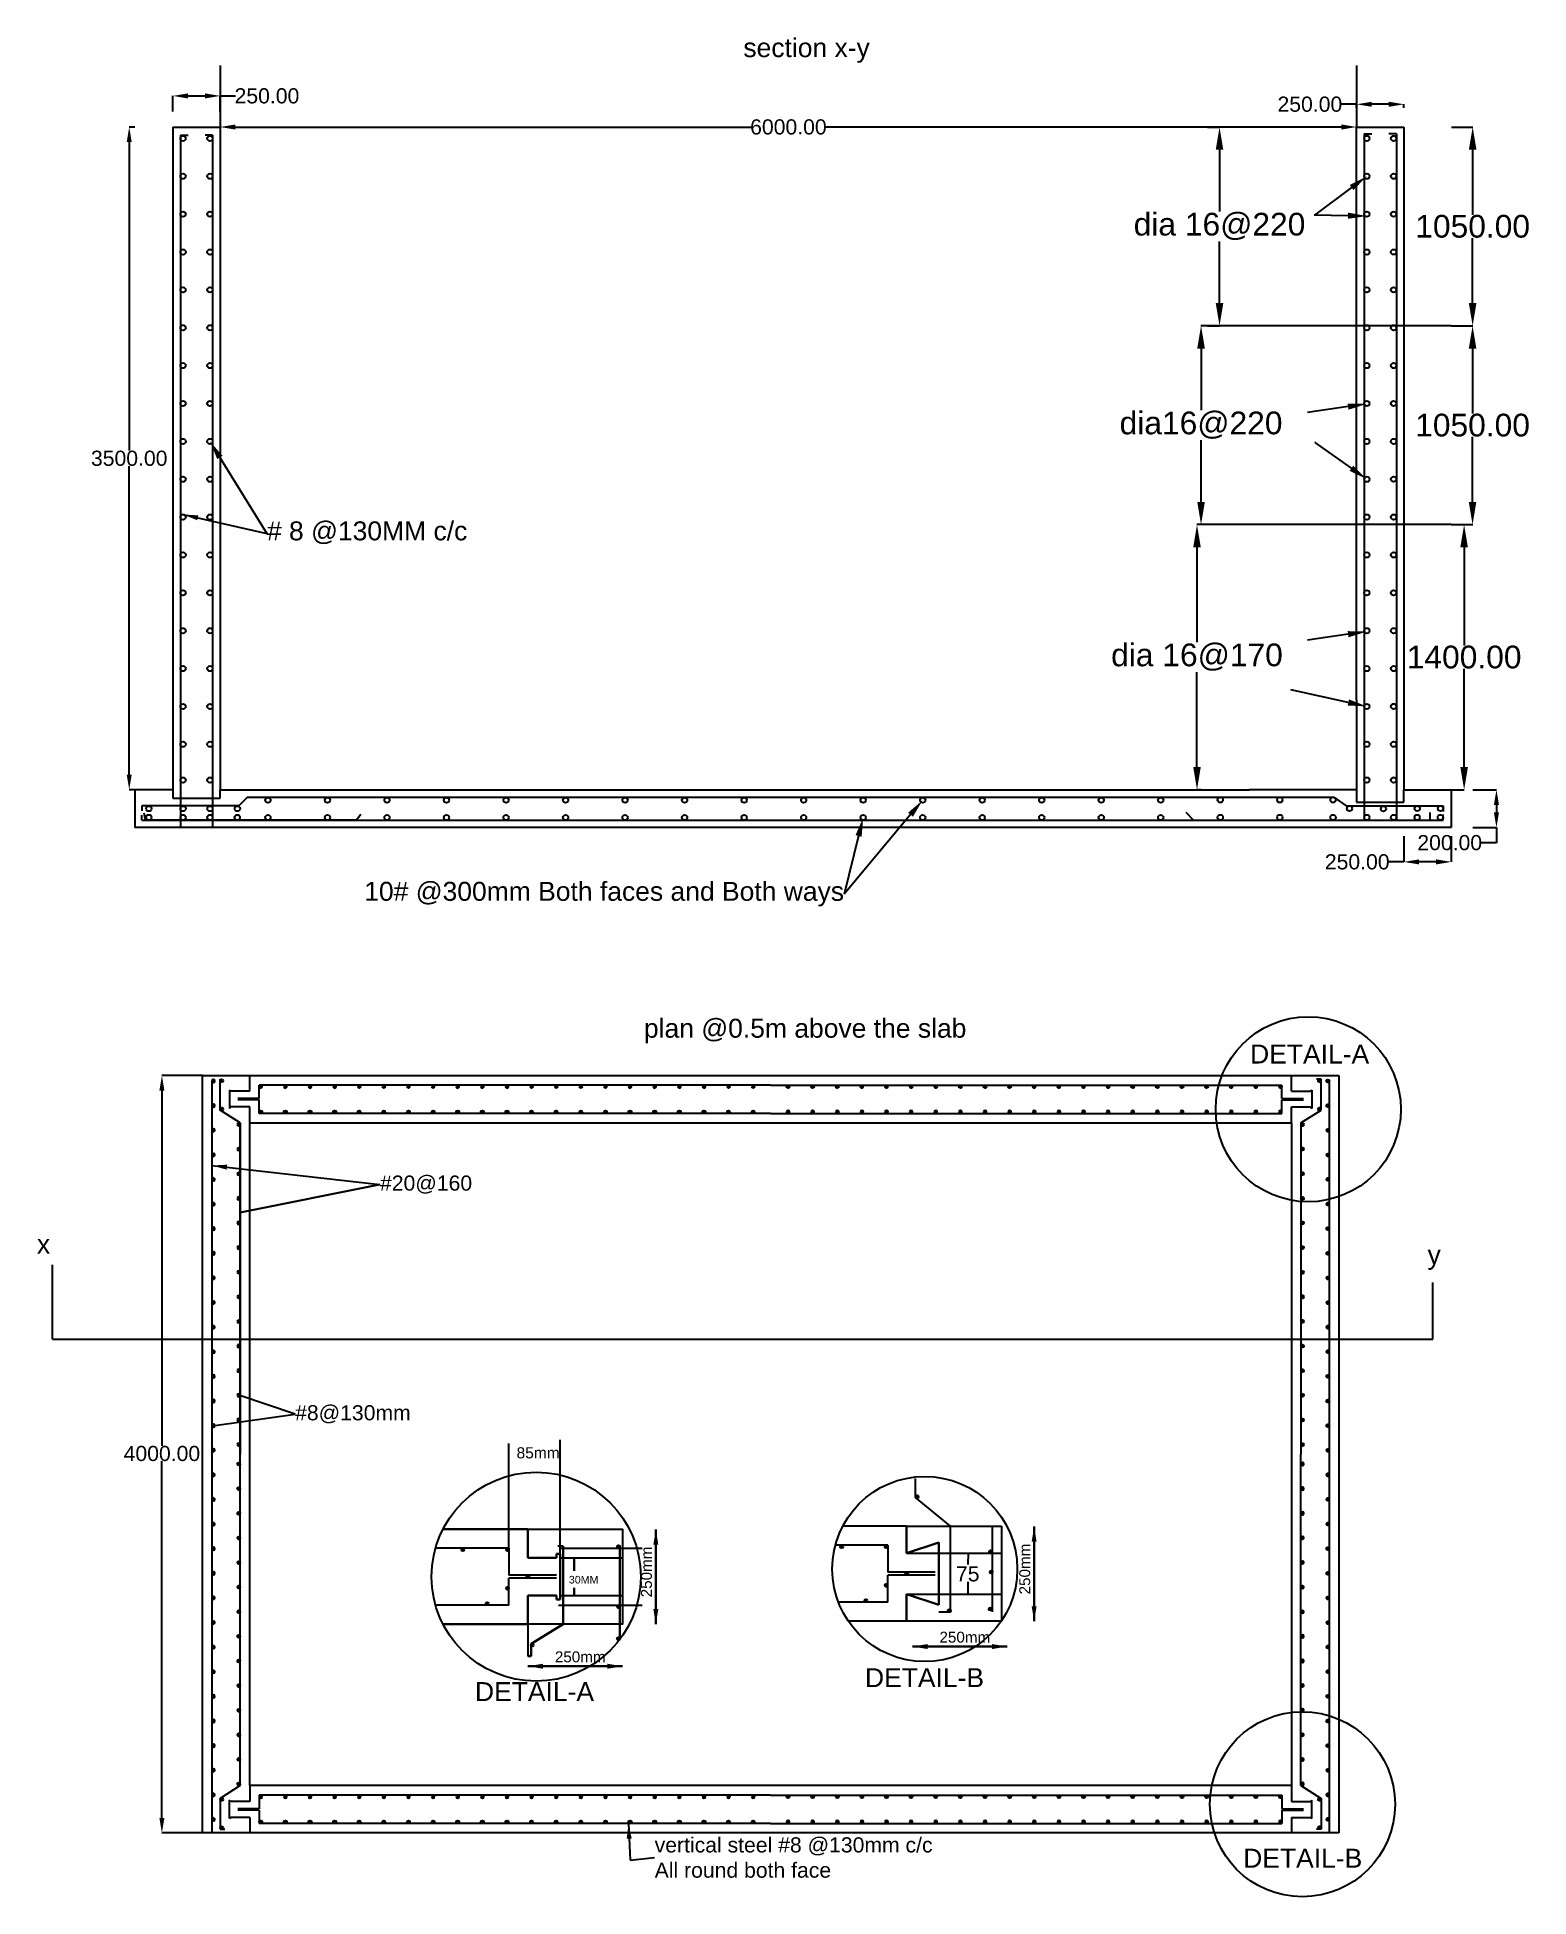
# Model space of a CAD drawing. Header units: inches. Extents: x 1164 to 29923, y 7714 to 23601.
# Drawn here: x 22048 to 29923, y 13780 to 23601 of the extents above; entities outside this region: 1.
import ezdxf
from ezdxf import colors
from ezdxf.entities.mleader import LeaderData, LeaderLine
from ezdxf.math import Vec2, Vec3

# ---------------------------------------------------------------- set-up
doc = ezdxf.new("R2010")
doc.units = ezdxf.units.IN
doc.header["$MEASUREMENT"] = 0
doc.styles.get("Standard").update_dxf_attribs({"font": 'arial.ttf'})
doc.dimstyles.get("Standard").update_dxf_attribs({"dimtxt": 40, "dimasz": 40, "dimexe": 0.18, "dimexo": 0.0625, "dimgap": 0.09, "dimtad": 0, "dimtih": 1, "dimtoh": 1, "dimzin": 0, "dimdsep": 46, "dimtxsty": 'Standard', "dimcen": 0.09, "dimadec": 0, "dimazin": 0, "dimtfac": 1, "dimtofl": 0, "dimtmove": 0, "dimatfit": 3, "dimfxl": 1, "dimtolj": 1, "dimtzin": 0, "dimarcsym": 0})

msp = doc.modelspace()

# ---------------------------------------------------------------- texts
at = {"attachment_point": 1}
for s, width, gutter_width, insert, char_height in [('section x-y', 2768, 1, (25776.518, 23596.032), 100), ('plan @0.5m above the slab', 4155.5, 1, (25251.518, 18417.273), 100), ('DETAIL-A', 700, 1, (28452.018, 18281.032), 100), ('x', 312.5, 1, (22046.518, 17277.032), 100), ('y', 362.5, 1, (29389.018, 17220.931), 100), ('85mm', 121.01725, 0.587, (24578.928, 16154.276), 58.7464), ('75', 104.5, 1, (26899.111, 15526.014), 80), ('250mm', 129.89725, 0.575, (26811.722, 15180.108), 57.5214), ('250mm', 129.89725, 0.575, (24781.129, 15076.125), 57.5214), ('DETAIL-B', 700, 1, (26418.611, 14987.514), 100), ('DETAIL-B', 700, 1, (28415.518, 14034.032), 100)]:
    msp.add_mtext_dynamic_manual_height_columns(s, width=width, gutter_width=gutter_width, heights=[0], dxfattribs=dict(at, insert=insert, char_height=char_height))
at = {"char_height": 80, "attachment_point": 4}
for s, insert in [('#20@160', (23858.018, 17541.532)), ('#8@130mm', (23409.8, 16328.543)), ('vertical steel #8 @130mm c/c\\PAll round both face', (25308.198, 13987.032)), ('\\A1;', (1164.032, 7714.017))]:
    msp.add_mtext(s, dxfattribs=dict(at, insert=insert))
at = {"char_height": 57.5214, "attachment_point": 1, "rotation": 90}
for insert in [(25235.904, 15361.848), (27233.373, 15377.117)]:
    msp.add_mtext_dynamic_manual_height_columns('250mm', width=129.89725, gutter_width=0.575, heights=[0], dxfattribs=dict(at, insert=insert))
at = {"lineweight": 30, "attachment_point": 1}
for s, width, gutter_width, insert, char_height in [('30MM', 54, 0.403, (24855.018, 15475.027), 40.2985), ('DETAIL-A', 778.79271, 1, (24359.428, 14913.949), 100)]:
    msp.add_mtext_dynamic_manual_height_columns(s, width=width, gutter_width=gutter_width, heights=[0], dxfattribs=dict(at, insert=insert, char_height=char_height))

# ---------------------------------------------------------------- blocks, each defined once
blk = doc.blocks.new('*D73')
at = {"color": 0, "lineweight": -2, "transparency": 16777216}
for p, q in [((22764.3, 23208.2), (22764.3, 23291.5)), ((22844.3, 23291.1), (22934.3, 23291.1)), ((23014.3, 23208.2), (23014.3, 23291.5)), ((23014.3, 23291.1), (23094.3, 23291.1))]:
    blk.add_line(p, q, dxfattribs=at)
at = {"color": 0, "transparency": 16777216}
for points in [[(22844.3, 23304.5), (22844.3, 23277.8), (22764.3, 23291.1)], [(22934.3, 23304.5), (22934.3, 23277.8), (23014.3, 23291.1)]]:
    blk.add_solid(points, dxfattribs=at)
at = {"layer": 'Defpoints', "color": 0, "transparency": 16777216}
for p in [(23014.3, 23291.1), (22764.3, 23208.1), (23014.3, 23208.1)]:
    blk.add_point(p, dxfattribs=at)
at = {"color": 0, "transparency": 16777216, "insert": (23261.1, 23291.1), "char_height": 80, "attachment_point": 5}
blk.add_mtext('\\A1;250.00', dxfattribs=at)
blk = doc.blocks.new('*D74')
at = {"color": 0, "lineweight": -2, "transparency": 16777216}
for p, q in [((23014.3, 23452.3), (23014.3, 23126.6)), ((29014.3, 23452.3), (29014.3, 23126.6)), ((23094.3, 23127), (25816.9, 23127)), ((28934.3, 23127), (26211.7, 23127))]:
    blk.add_line(p, q, dxfattribs=at)
at = {"color": 0, "transparency": 16777216}
for points in [[(23094.3, 23140.3), (23094.3, 23113.6), (23014.3, 23127)], [(28934.3, 23140.3), (28934.3, 23113.6), (29014.3, 23127)]]:
    blk.add_solid(points, dxfattribs=at)
at = {"layer": 'Defpoints', "color": 0, "transparency": 16777216}
for p in [(23014.3, 23452.4), (29014.3, 23452.4), (29014.3, 23127)]:
    blk.add_point(p, dxfattribs=at)
at = {"color": 0, "transparency": 16777216, "insert": (26014.3, 23127), "char_height": 80, "attachment_point": 5}
blk.add_mtext('\\A1;6000.00', dxfattribs=at)
blk = doc.blocks.new('*D80')
at = {"color": 0, "lineweight": -2, "transparency": 16777216}
for p, q in [((22564.2, 23127), (22533.5, 23127)), ((22533.9, 23047), (22533.9, 21418)), ((22533.9, 19707), (22533.9, 21335.9)), ((22564.2, 19627), (22533.5, 19627))]:
    blk.add_line(p, q, dxfattribs=at)
at = {"color": 0, "transparency": 16777216}
for points in [[(22520.6, 23047), (22547.2, 23047), (22533.9, 23127)], [(22520.6, 19707), (22547.2, 19707), (22533.9, 19627)]]:
    blk.add_solid(points, dxfattribs=at)
at = {"layer": 'Defpoints', "color": 0, "transparency": 16777216}
for p in [(22533.9, 23127), (22564.3, 23127), (22564.3, 19627)]:
    blk.add_point(p, dxfattribs=at)
at = {"color": 0, "transparency": 16777216, "insert": (22533.9, 21377), "char_height": 80, "attachment_point": 5}
blk.add_mtext('\\A1;3500.00', dxfattribs=at)
blk = doc.blocks.new('*D75')
at = {"color": 0, "lineweight": -2, "transparency": 16777216}
for p, q in [((29627.8, 19627), (29752.9, 19627)), ((29752.6, 19547), (29752.6, 19507)), ((29627.8, 19427), (29752.9, 19427)), ((29752.6, 19427), (29752.6, 19347)), ((29752.6, 19347), (29672.6, 19347))]:
    blk.add_line(p, q, dxfattribs=at)
at = {"color": 0, "transparency": 16777216}
for points in [[(29739.2, 19547), (29765.9, 19547), (29752.6, 19627)], [(29739.2, 19507), (29765.9, 19507), (29752.6, 19427)]]:
    blk.add_solid(points, dxfattribs=at)
at = {"layer": 'Defpoints', "color": 0, "transparency": 16777216}
for p in [(29627.7, 19627), (29627.7, 19427), (29752.6, 19427)]:
    blk.add_point(p, dxfattribs=at)
at = {"color": 0, "transparency": 16777216, "insert": (29505.8, 19347), "char_height": 80, "attachment_point": 5}
blk.add_mtext('\\A1;200.00', dxfattribs=at)
blk = doc.blocks.new('*D76')
at = {"color": 0, "lineweight": -2, "transparency": 16777216}
for p, q in [((29014.3, 23247.1), (28934.3, 23247.1)), ((29014.3, 23229.1), (29014.3, 23247.4)), ((29184.3, 23247.1), (29094.3, 23247.1)), ((29264.3, 23229.1), (29264.3, 23247.4))]:
    blk.add_line(p, q, dxfattribs=at)
at = {"color": 0, "transparency": 16777216}
for points in [[(29094.3, 23260.4), (29094.3, 23233.7), (29014.3, 23247.1)], [(29184.3, 23260.4), (29184.3, 23233.7), (29264.3, 23247.1)]]:
    blk.add_solid(points, dxfattribs=at)
at = {"layer": 'Defpoints', "color": 0, "transparency": 16777216}
for p in [(29014.3, 23247.1), (29014.3, 23229), (29264.3, 23229)]:
    blk.add_point(p, dxfattribs=at)
at = {"color": 0, "transparency": 16777216, "insert": (28767.5, 23247.1), "char_height": 80, "attachment_point": 5}
blk.add_mtext('\\A1;250.00', dxfattribs=at)
blk = doc.blocks.new('*D77')
at = {"color": 0, "lineweight": -2, "transparency": 16777216}
for p, q in [((29264.3, 19382.3), (29264.3, 19245.4)), ((29514.3, 19382.3), (29514.3, 19245.4)), ((29264.3, 19245.7), (29184.3, 19245.7)), ((29434.3, 19245.7), (29344.3, 19245.7))]:
    blk.add_line(p, q, dxfattribs=at)
at = {"color": 0, "transparency": 16777216}
for points in [[(29344.3, 19259.1), (29344.3, 19232.4), (29264.3, 19245.7)], [(29434.3, 19259.1), (29434.3, 19232.4), (29514.3, 19245.7)]]:
    blk.add_solid(points, dxfattribs=at)
at = {"layer": 'Defpoints', "color": 0, "transparency": 16777216}
for p in [(29264.3, 19382.4), (29514.3, 19382.4), (29264.3, 19245.7)]:
    blk.add_point(p, dxfattribs=at)
at = {"color": 0, "transparency": 16777216, "insert": (29017.5, 19245.7), "char_height": 80, "attachment_point": 5}
blk.add_mtext('\\A1;250.00', dxfattribs=at)
blk = doc.blocks.new('*U49')
h = blk.add_hatch(color=256)
h.dxf.hatch_style = 1
h.paths.add_polyline_path([(16, 8, 1), (0, 8, 1)])
blk.add_circle((8, 8), 8)
blk = doc.blocks.new('*U50')
at = {"color": 0, "linetype": 'ByBlock', "lineweight": -2, "transparency": 16777216, "rotation": 180}
for p in [(26020.3, 18067.1), (26150.3, 18067.1), (26280.3, 18067.1), (26410.3, 18067.1), (26540.3, 18067.1), (26670.3, 18067.1), (26800.3, 18067.1), (26930.3, 18067.1), (27060.3, 18067.1), (27190.3, 18067.1), (27320.3, 18067.1), (27450.3, 18067.1), (27580.3, 18067.1), (27710.3, 18067.1), (27840.3, 18067.1), (27970.3, 18067.1), (28100.3, 18067.1), (28230.3, 18067.1), (28360.3, 18067.1), (28490.3, 18067.1), (28620.3, 18067.1)]:
    blk.add_blockref('*U49', p, dxfattribs=at)
blk = doc.blocks.new('*U45')
h = blk.add_hatch(color=256)
h.dxf.hatch_style = 1
h.paths.add_polyline_path([(16, 8, 1), (0, 8, 1)])
blk.add_circle((8, 8), 8)
blk = doc.blocks.new('*U46')
at = {"color": 0, "linetype": 'ByBlock', "lineweight": -2, "transparency": 16777216, "rotation": 180}
for p in [(87995.2, 18102.5), (88125.2, 18102.5), (88255.2, 18102.5), (88385.2, 18102.5), (88515.2, 18102.5), (88645.2, 18102.5), (88775.2, 18102.5), (88905.2, 18102.5), (89035.2, 18102.5), (89165.2, 18102.5), (89295.2, 18102.5), (89425.2, 18102.5), (89555.2, 18102.5), (89685.2, 18102.5), (89815.2, 18102.5), (89945.2, 18102.5), (90075.2, 18102.5), (90205.2, 18102.5), (90335.2, 18102.5), (90465.2, 18102.5), (90595.2, 18102.5)]:
    blk.add_blockref('*U45', p, dxfattribs=at)
blk = doc.blocks.new('*U47')
h = blk.add_hatch(color=256)
h.dxf.hatch_style = 1
h.paths.add_polyline_path([(16, 8, 1), (0, 8, 1)])
blk.add_circle((8, 8), 8)
blk = doc.blocks.new('*U48')
at = {"color": 0, "linetype": 'ByBlock', "lineweight": -2, "transparency": 16777216, "rotation": 180}
for p in [(87995.2, 18102.5), (88125.2, 18102.5), (88255.2, 18102.5), (88385.2, 18102.5), (88515.2, 18102.5), (88645.2, 18102.5), (88775.2, 18102.5), (88905.2, 18102.5), (89035.2, 18102.5), (89165.2, 18102.5), (89295.2, 18102.5), (89425.2, 18102.5), (89555.2, 18102.5), (89685.2, 18102.5), (89815.2, 18102.5), (89945.2, 18102.5), (90075.2, 18102.5), (90205.2, 18102.5), (90335.2, 18102.5), (90465.2, 18102.5), (90595.2, 18102.5)]:
    blk.add_blockref('*U47', p, dxfattribs=at)
blk = doc.blocks.new('*U55')
h = blk.add_hatch(color=256)
h.dxf.hatch_style = 1
h.paths.add_polyline_path([(16, 8, 1), (0, 8, 1)])
blk.add_circle((8, 8), 8)
blk = doc.blocks.new('*U56')
at = {"color": 0, "linetype": 'ByBlock', "lineweight": -2, "transparency": 16777216, "rotation": 180}
for p in [(87995.2, 18102.5), (88125.2, 18102.5), (88255.2, 18102.5), (88385.2, 18102.5), (88515.2, 18102.5), (88645.2, 18102.5), (88775.2, 18102.5), (88905.2, 18102.5), (89035.2, 18102.5), (89165.2, 18102.5), (89295.2, 18102.5), (89425.2, 18102.5), (89555.2, 18102.5), (89685.2, 18102.5), (89815.2, 18102.5), (89945.2, 18102.5), (90075.2, 18102.5), (90205.2, 18102.5), (90335.2, 18102.5), (90465.2, 18102.5), (90595.2, 18102.5)]:
    blk.add_blockref('*U55', p, dxfattribs=at)
blk = doc.blocks.new('*U61')
h = blk.add_hatch(color=256)
h.dxf.hatch_style = 1
h.paths.add_polyline_path([(16, 8, 1), (0, 8, 1)])
blk.add_circle((8, 8), 8)
blk = doc.blocks.new('*U62')
at = {"color": 0, "linetype": 'ByBlock', "lineweight": -2, "transparency": 16777216, "rotation": 180}
for p in [(87995.2, 18102.5), (88125.2, 18102.5), (88255.2, 18102.5), (88385.2, 18102.5), (88515.2, 18102.5), (88645.2, 18102.5), (88775.2, 18102.5), (88905.2, 18102.5), (89035.2, 18102.5), (89165.2, 18102.5), (89295.2, 18102.5), (89425.2, 18102.5), (89555.2, 18102.5), (89685.2, 18102.5), (89815.2, 18102.5), (89945.2, 18102.5), (90075.2, 18102.5), (90205.2, 18102.5), (90335.2, 18102.5), (90465.2, 18102.5), (90595.2, 18102.5)]:
    blk.add_blockref('*U61', p, dxfattribs=at)
blk = doc.blocks.new('*U63')
h = blk.add_hatch(color=256)
h.dxf.hatch_style = 1
h.paths.add_polyline_path([(16, 8, 1), (0, 8, 1)])
blk.add_circle((8, 8), 8)
blk = doc.blocks.new('*U64')
at = {"color": 0, "linetype": 'ByBlock', "lineweight": -2, "transparency": 16777216, "rotation": 180}
for p in [(87995.2, 18102.5), (88125.2, 18102.5), (88255.2, 18102.5), (88385.2, 18102.5), (88515.2, 18102.5), (88645.2, 18102.5), (88775.2, 18102.5), (88905.2, 18102.5), (89035.2, 18102.5), (89165.2, 18102.5), (89295.2, 18102.5), (89425.2, 18102.5), (89555.2, 18102.5), (89685.2, 18102.5), (89815.2, 18102.5), (89945.2, 18102.5), (90075.2, 18102.5), (90205.2, 18102.5), (90335.2, 18102.5), (90465.2, 18102.5), (90595.2, 18102.5)]:
    blk.add_blockref('*U63', p, dxfattribs=at)
blk = doc.blocks.new('*U57')
h = blk.add_hatch(color=256)
h.dxf.hatch_style = 1
h.paths.add_polyline_path([(16, 8, 1), (0, 8, 1)])
blk.add_circle((8, 8), 8)
blk = doc.blocks.new('*U58')
at = {"color": 0, "linetype": 'ByBlock', "lineweight": -2, "transparency": 16777216, "rotation": 180}
for p in [(87995.2, 18102.5), (88125.2, 18102.5), (88255.2, 18102.5), (88385.2, 18102.5), (88515.2, 18102.5), (88645.2, 18102.5), (88775.2, 18102.5), (88905.2, 18102.5), (89035.2, 18102.5), (89165.2, 18102.5), (89295.2, 18102.5), (89425.2, 18102.5), (89555.2, 18102.5), (89685.2, 18102.5), (89815.2, 18102.5), (89945.2, 18102.5), (90075.2, 18102.5), (90205.2, 18102.5), (90335.2, 18102.5), (90465.2, 18102.5), (90595.2, 18102.5)]:
    blk.add_blockref('*U57', p, dxfattribs=at)
blk = doc.blocks.new('*U59')
h = blk.add_hatch(color=256)
h.dxf.hatch_style = 1
h.paths.add_polyline_path([(16, 8, 1), (0, 8, 1)])
blk.add_circle((8, 8), 8)
blk = doc.blocks.new('*U60')
at = {"color": 0, "linetype": 'ByBlock', "lineweight": -2, "transparency": 16777216, "rotation": 180}
for p in [(87995.2, 18102.5), (88125.2, 18102.5), (88255.2, 18102.5), (88385.2, 18102.5), (88515.2, 18102.5), (88645.2, 18102.5), (88775.2, 18102.5), (88905.2, 18102.5), (89035.2, 18102.5), (89165.2, 18102.5), (89295.2, 18102.5), (89425.2, 18102.5), (89555.2, 18102.5), (89685.2, 18102.5), (89815.2, 18102.5), (89945.2, 18102.5), (90075.2, 18102.5), (90205.2, 18102.5), (90335.2, 18102.5), (90465.2, 18102.5), (90595.2, 18102.5)]:
    blk.add_blockref('*U59', p, dxfattribs=at)
blk = doc.blocks.new('*U65')
h = blk.add_hatch(color=256)
h.dxf.hatch_style = 1
h.paths.add_polyline_path([(8.4, 0, 1), (8.4, 16, 1)])
blk.add_circle((8.4, 8), 8)
blk = doc.blocks.new('*U66')
at = {"color": 0, "linetype": 'ByBlock', "lineweight": -2, "transparency": 16777216, "rotation": 270}
for p in [(28720.3, 17867.1), (28720.3, 17737.1), (28720.3, 17607.1), (28720.3, 17477.1), (28720.3, 17347.1), (28720.3, 17217.1), (28720.3, 17087.1), (28720.3, 16957.1), (28720.3, 16827.1), (28720.3, 16697.1), (28720.3, 16567.1), (28720.3, 16437.1), (28720.3, 16307.1), (28720.3, 16177.1)]:
    blk.add_blockref('*U65', p, dxfattribs=at)
blk = doc.blocks.new('*U67')
h = blk.add_hatch(color=256)
h.dxf.hatch_style = 1
h.paths.add_polyline_path([(16.4, 8, 1), (0.4, 8, 1)])
blk.add_circle((8.4, 8), 8)
blk = doc.blocks.new('*U68')
at = {"color": 0, "linetype": 'ByBlock', "lineweight": -2, "transparency": 16777216, "rotation": 270}
for p in [(90695.2, 17902.5), (90695.2, 17772.5), (90695.2, 17642.5), (90695.2, 17512.5), (90695.2, 17382.5), (90695.2, 17252.5), (90695.2, 17122.5), (90695.2, 16992.5), (90695.2, 16862.5), (90695.2, 16732.5), (90695.2, 16602.5), (90695.2, 16472.5), (90695.2, 16342.5), (90695.2, 16212.5)]:
    blk.add_blockref('*U67', p, dxfattribs=at)
blk = doc.blocks.new('*U69')
h = blk.add_hatch(color=256)
h.dxf.hatch_style = 1
h.paths.add_polyline_path([(0, -16, 1), (0, 0, 1)])
blk.add_circle((0, -8), 8)
blk = doc.blocks.new('*U70')
at = {"color": 0, "linetype": 'ByBlock', "lineweight": -2, "transparency": 16777216, "rotation": 270}
for p in [(28870.3, 18088.6), (28870.3, 17958.6), (28870.3, 17828.6), (28870.3, 17698.6), (28870.3, 17568.6), (28870.3, 17438.6), (28870.3, 17308.6), (28870.3, 17178.6), (28870.3, 17048.6), (28870.3, 16918.6), (28870.3, 16788.6), (28870.3, 16658.6), (28870.3, 16528.6), (28870.3, 16398.6), (28870.3, 16268.6), (28870.3, 16138.6), (28870.3, 16008.6), (28870.3, 15878.6), (28870.3, 15748.6), (28870.3, 15618.6), (28870.3, 15488.6), (28870.3, 15358.6), (28870.3, 15228.6), (28870.3, 15098.6), (28870.3, 14968.6), (28870.3, 14838.6), (28870.3, 14708.6), (28870.3, 14578.6), (28870.3, 14448.6), (28870.3, 14318.6), (28870.3, 14188.6)]:
    blk.add_blockref('*U69', p, dxfattribs=at)
blk = doc.blocks.new('*U71')
h = blk.add_hatch(color=256)
h.dxf.hatch_style = 1
h.paths.add_polyline_path([(0.4, 8, 1), (16.4, 8, 1)])
blk.add_circle((8.4, 8), 8)
blk = doc.blocks.new('*U72')
at = {"color": 0, "linetype": 'ByBlock', "lineweight": -2, "transparency": 16777216, "rotation": 270}
for p in [(90695.2, 17902.5), (90695.2, 17772.5), (90695.2, 17642.5), (90695.2, 17512.5), (90695.2, 17382.5), (90695.2, 17252.5), (90695.2, 17122.5), (90695.2, 16992.5), (90695.2, 16862.5), (90695.2, 16732.5), (90695.2, 16602.5), (90695.2, 16472.5), (90695.2, 16342.5), (90695.2, 16212.5)]:
    blk.add_blockref('*U71', p, dxfattribs=at)
blk = doc.blocks.new('*U51')
h = blk.add_hatch(color=256)
h.dxf.hatch_style = 1
h.paths.add_polyline_path([(0.4, 8, 1), (16.4, 8, 1)])
blk.add_circle((8.4, 8), 8)
blk = doc.blocks.new('*U52')
at = {"color": 0, "linetype": 'ByBlock', "lineweight": -2, "transparency": 16777216, "rotation": 270}
for p in [(90695.2, 17902.5), (90695.2, 17772.5), (90695.2, 17642.5), (90695.2, 17512.5), (90695.2, 17382.5), (90695.2, 17252.5), (90695.2, 17122.5), (90695.2, 16992.5), (90695.2, 16862.5), (90695.2, 16732.5), (90695.2, 16602.5), (90695.2, 16472.5), (90695.2, 16342.5), (90695.2, 16212.5)]:
    blk.add_blockref('*U51', p, dxfattribs=at)
blk = doc.blocks.new('*U53')
h = blk.add_hatch(color=256)
h.dxf.hatch_style = 1
h.paths.add_polyline_path([(-8, -8, 1), (8, -8, 1)])
blk.add_circle((0, -8), 8)
blk = doc.blocks.new('*U54')
at = {"color": 0, "linetype": 'ByBlock', "lineweight": -2, "transparency": 16777216, "rotation": 270}
for p in [(90845.2, 18124), (90845.2, 17994), (90845.2, 17864), (90845.2, 17734), (90845.2, 17604), (90845.2, 17474), (90845.2, 17344), (90845.2, 17214), (90845.2, 17084), (90845.2, 16954), (90845.2, 16824), (90845.2, 16694), (90845.2, 16564), (90845.2, 16434), (90845.2, 16304), (90845.2, 16174), (90845.2, 16044), (90845.2, 15914), (90845.2, 15784), (90845.2, 15654), (90845.2, 15524), (90845.2, 15394), (90845.2, 15264), (90845.2, 15134), (90845.2, 15004), (90845.2, 14874), (90845.2, 14744), (90845.2, 14614), (90845.2, 14484), (90845.2, 14354), (90845.2, 14224)]:
    blk.add_blockref('*U53', p, dxfattribs=at)
blk = doc.blocks.new('*D81')
at = {"color": 0, "lineweight": -2, "transparency": 16777216}
for p, q in [((22920.2, 18117.1), (22706.2, 18117.1)), ((22706.5, 18037.1), (22706.5, 16162.1)), ((22706.5, 14197.1), (22706.5, 16080)), ((22920.2, 14117.1), (22706.2, 14117.1))]:
    blk.add_line(p, q, dxfattribs=at)
at = {"color": 0, "transparency": 16777216}
for points in [[(22693.2, 18037.1), (22719.9, 18037.1), (22706.5, 18117.1)], [(22693.2, 14197.1), (22719.9, 14197.1), (22706.5, 14117.1)]]:
    blk.add_solid(points, dxfattribs=at)
at = {"layer": 'Defpoints', "color": 0, "transparency": 16777216}
for p in [(22920.3, 18117.1), (22706.5, 14117.1), (22920.3, 14117.1)]:
    blk.add_point(p, dxfattribs=at)
at = {"color": 0, "transparency": 16777216, "insert": (22706.5, 16121), "char_height": 80, "attachment_point": 5}
blk.add_mtext('\\A1;4000.00', dxfattribs=at)
blk = doc.blocks.new('*D82')
at = {"color": 0, "lineweight": -2, "transparency": 16777216}
for p, q in [((29514.5, 21027), (29582.6, 21027)), ((29582, 20907), (29582, 20388.5)), ((29582, 19747), (29582, 20265.4)), ((29514.5, 19627), (29582.6, 19627))]:
    blk.add_line(p, q, dxfattribs=at)
at = {"color": 0, "transparency": 16777216}
for points in [[(29562, 20907), (29602, 20907), (29582, 21027)], [(29562, 19747), (29602, 19747), (29582, 19627)]]:
    blk.add_solid(points, dxfattribs=at)
at = {"layer": 'Defpoints', "color": 0, "transparency": 16777216}
for p in [(29514.3, 21027), (29582, 21027), (29514.3, 19627)]:
    blk.add_point(p, dxfattribs=at)
at = {"color": 0, "transparency": 16777216, "insert": (29582, 20327), "char_height": 120, "attachment_point": 5}
blk.add_mtext('\\A1;1400.00', dxfattribs=at)
blk = doc.blocks.new('*D78')
at = {"color": 0, "lineweight": -2, "transparency": 16777216}
for p, q in [((29582.7, 22077), (29627.1, 22077)), ((29626.5, 21957), (29626.5, 21613.5)), ((29626.5, 21147), (29626.5, 21490.4)), ((29582.7, 21027), (29627.1, 21027))]:
    blk.add_line(p, q, dxfattribs=at)
at = {"color": 0, "transparency": 16777216}
for points in [[(29606.5, 21957), (29646.5, 21957), (29626.5, 22077)], [(29606.5, 21147), (29646.5, 21147), (29626.5, 21027)]]:
    blk.add_solid(points, dxfattribs=at)
at = {"layer": 'Defpoints', "color": 0, "transparency": 16777216}
for p in [(29582.6, 22077), (29626.5, 22077), (29582.6, 21027)]:
    blk.add_point(p, dxfattribs=at)
at = {"color": 0, "transparency": 16777216, "insert": (29626.5, 21552), "char_height": 120, "attachment_point": 5}
blk.add_mtext('\\A1;1050.00', dxfattribs=at)
blk = doc.blocks.new('*D79')
at = {"color": 0, "lineweight": -2, "transparency": 16777216}
for p, q in [((29514.5, 23127), (29627.6, 23127)), ((29627, 23007), (29627, 22663.5)), ((29627, 22197), (29627, 22540.4)), ((29514.5, 22077), (29627.6, 22077))]:
    blk.add_line(p, q, dxfattribs=at)
at = {"color": 0, "transparency": 16777216}
for points in [[(29607, 23007), (29647, 23007), (29627, 23127)], [(29607, 22197), (29647, 22197), (29627, 22077)]]:
    blk.add_solid(points, dxfattribs=at)
at = {"layer": 'Defpoints', "color": 0, "transparency": 16777216}
for p in [(29514.3, 23127), (29627, 23127), (29514.3, 22077)]:
    blk.add_point(p, dxfattribs=at)
at = {"color": 0, "transparency": 16777216, "insert": (29627, 22602), "char_height": 120, "attachment_point": 5}
blk.add_mtext('\\A1;1050.00', dxfattribs=at)
blk = doc.blocks.new('*D83')
at = {"color": 0, "lineweight": -2, "transparency": 16777216}
for p, q in [((28227.2, 23126.6), (28291.1, 23126.6)), ((28290.5, 23006.6), (28290.5, 22680.8)), ((28290.5, 22197), (28290.5, 22522.8)), ((28227.2, 22077), (28291.1, 22077))]:
    blk.add_line(p, q, dxfattribs=at)
at = {"color": 0, "transparency": 16777216}
for points in [[(28270.5, 23006.6), (28310.5, 23006.6), (28290.5, 23126.6)], [(28270.5, 22197), (28310.5, 22197), (28290.5, 22077)]]:
    blk.add_solid(points, dxfattribs=at)
at = {"layer": 'Defpoints', "color": 0, "transparency": 16777216}
for p in [(28227, 23126.6), (28290.5, 23126.6), (28227, 22077)]:
    blk.add_point(p, dxfattribs=at)
at = {"color": 0, "transparency": 16777216, "insert": (28290.5, 22601.8), "char_height": 120, "attachment_point": 5}
blk.add_mtext('\\A1;dia 16@220', dxfattribs=at)
blk = doc.blocks.new('*D84')
at = {"color": 0, "lineweight": -2, "transparency": 16777216}
for p, q in [((28226.8, 22077), (28192.5, 22077)), ((28193, 21957), (28193, 21631)), ((28193, 21147), (28193, 21472.9)), ((28226.8, 21027), (28192.5, 21027))]:
    blk.add_line(p, q, dxfattribs=at)
at = {"color": 0, "transparency": 16777216}
for points in [[(28173, 21957), (28213, 21957), (28193, 22077)], [(28173, 21147), (28213, 21147), (28193, 21027)]]:
    blk.add_solid(points, dxfattribs=at)
at = {"layer": 'Defpoints', "color": 0, "transparency": 16777216}
for p in [(28193, 22077), (28227, 22077), (28227, 21027)]:
    blk.add_point(p, dxfattribs=at)
at = {"color": 0, "transparency": 16777216, "insert": (28193, 21552), "char_height": 120, "attachment_point": 5}
blk.add_mtext('\\A1;dia16@220', dxfattribs=at)
blk = doc.blocks.new('*D85')
at = {"color": 0, "lineweight": -2, "transparency": 16777216}
for p, q in [((28192.3, 21027), (28171, 21027)), ((28171.5, 20907), (28171.5, 20406)), ((28171.5, 19747), (28171.5, 20247.9)), ((28192.3, 19627), (28171, 19627))]:
    blk.add_line(p, q, dxfattribs=at)
at = {"color": 0, "transparency": 16777216}
for points in [[(28151.5, 20907), (28191.5, 20907), (28171.5, 21027)], [(28151.5, 19747), (28191.5, 19747), (28171.5, 19627)]]:
    blk.add_solid(points, dxfattribs=at)
at = {"layer": 'Defpoints', "color": 0, "transparency": 16777216}
for p in [(28192.5, 21027), (28171.5, 19627), (28192.5, 19627)]:
    blk.add_point(p, dxfattribs=at)
at = {"color": 0, "transparency": 16777216, "insert": (28171.5, 20327), "char_height": 120, "attachment_point": 5}
blk.add_mtext('\\A1;dia 16@170', dxfattribs=at)

# ---------------------------------------------------------------- dimensions: what is measured, and where the dimension line sits
for base, p1, p2, picture, middle in [((29014.295, 23126.964), (23014.295, 23452.436), (29014.295, 23452.436), '*D74', (26014.295, 23126.964)), ((23014.295, 23291.147), (22764.295, 23208.062), (23014.295, 23208.062), '*D73', (23261.078, 23291.147)), ((29014.295, 23247.074), (29264.295, 23228.978), (29014.295, 23228.978), '*D76', (28767.512, 23247.074)), ((29264.295, 19245.722), (29514.295, 19382.443), (29264.295, 19382.443), '*D77', (29017.512, 19245.722))]:
    dim = msp.add_linear_dim(base=base, p1=p1, p2=p2, dimstyle='Standard', override={"dimscale": 2})
    dim.commit()
    dim.dimension.update_dxf_attribs({"geometry": picture, "text_midpoint": middle})
for base, p1, p2, override, picture, middle in [((22533.906, 23126.964), (22564.295, 19626.964), (22564.295, 23126.964), {"dimscale": 2}, '*D80', (22533.906, 21376.964)), ((29627.018, 23126.964), (29514.295, 22076.964), (29514.295, 23126.964), {"dimscale": 3}, '*D79', (29627.018, 22601.964)), ((29626.518, 22076.964), (29582.558, 21026.964), (29582.558, 22076.964), {"dimscale": 3}, '*D78', (29626.518, 21551.964)), ((29582.018, 21026.964), (29514.295, 19626.964), (29514.295, 21026.964), {"dimscale": 3}, '*D82', (29582.018, 20326.964)), ((29752.568, 19426.964), (29627.669, 19626.964), (29627.669, 19426.964), {"dimscale": 2}, '*D75', (29505.785, 19346.964))]:
    dim = msp.add_linear_dim(base=base, p1=p1, p2=p2, angle=90, dimstyle='Standard', override=override)
    dim.commit()
    dim.dimension.update_dxf_attribs({"geometry": picture, "text_midpoint": middle})
for base, p1, p2, text, picture, middle in [((28290.518, 23126.584), (28227.018, 22076.964), (28227.018, 23126.584), 'dia 16@220', '*D83', (28290.518, 22601.774)), ((28193.018, 22076.964), (28227.018, 21026.964), (28227.018, 22076.964), 'dia16@220', '*D84', (28193.018, 21551.964)), ((28171.518, 19626.964), (28192.478, 21026.964), (28192.478, 19626.964), 'dia 16@170', '*D85', (28171.518, 20326.964))]:
    dim = msp.add_linear_dim(base=base, p1=p1, p2=p2, angle=90, text=text, dimstyle='Standard', override={"dimscale": 3})
    dim.commit()
    dim.dimension.update_dxf_attribs({"geometry": picture, "text_midpoint": middle})
dim = msp.add_linear_dim(base=(22706.518, 14117.115), p1=(22920.291, 18117.115), p2=(22920.291, 14117.115), angle=90, dimstyle='Standard', override={"dimscale": 2})
dim.commit()
dim.dimension.update_dxf_attribs({"geometry": '*D81', "text_midpoint": (22706.518, 16121.032), "dimtype": 160})

# ---------------------------------------------------------------- hatches: boundary and pattern name
h = msp.add_hatch(color=256)
h.dxf.hatch_style = 1
h.paths.add_polyline_path([(23013.923, 18089.594, 1), (23029.923, 18089.594, 1)])
h = msp.add_hatch(color=256)
h.dxf.hatch_style = 1
h.paths.add_polyline_path([(28810.659, 18089.594, 1), (28826.659, 18089.594, 1)])
h = msp.add_hatch(color=256)
h.dxf.hatch_style = 1
h.paths.add_polyline_path([(23155.919, 17993.063, 1), (23147.919, 17993.063, 1)])
h = msp.add_hatch(color=256)
h.dxf.hatch_style = 1
h.paths.add_polyline_path([(28692.663, 17993.063, 1), (28684.663, 17993.063, 1)])
h = msp.add_hatch(color=256)
h.dxf.hatch_style = 1
h.paths.add_polyline_path([(23014.058, 17939.803, 1), (23030.058, 17939.803, 1)])
h = msp.add_hatch(color=256)
h.dxf.hatch_style = 1
h.paths.add_polyline_path([(28810.525, 17939.803, 1), (28826.525, 17939.803, 1)])
h = msp.add_hatch(color=256)
h.dxf.hatch_style = 1
h.paths.add_polyline_path([(26701.635, 15892.959, 1), (26685.635, 15892.959, 1)])
h = msp.add_hatch(color=256)
h.dxf.hatch_style = 1
h.paths.add_polyline_path([(24303.833, 15612.825, 1), (24287.833, 15612.825, 1)])
h = msp.add_hatch(color=256)
h.dxf.hatch_style = 1
h.paths.add_polyline_path([(24539.009, 15612.821, 1), (24523.009, 15612.821, 1)])
h = msp.add_hatch(color=256)
h.dxf.hatch_style = 1
h.paths.add_polyline_path([(25125.127, 15629.562, 1), (25109.127, 15629.562, 1)])
h = msp.add_hatch(color=256)
h.dxf.hatch_style = 1
h.paths.add_polyline_path([(26303.396, 15628.657, 1), (26287.396, 15628.657, 1)])
h = msp.add_hatch(color=256)
h.dxf.hatch_style = 1
h.paths.add_polyline_path([(26538.572, 15628.653, 1), (26522.572, 15628.653, 1)])
h = msp.add_hatch(color=256)
h.dxf.hatch_style = 1
h.paths.add_polyline_path([(27089.811, 15602.704, 1), (27073.811, 15602.704, 1)])
h = msp.add_hatch(color=256)
h.dxf.hatch_style = 1
h.paths.add_polyline_path([(24646.925, 15470.821, 1), (24630.925, 15470.821, 1)])
h = msp.add_hatch(color=256)
h.dxf.hatch_style = 1
h.paths.add_polyline_path([(26538.54, 15425.768, 1), (26522.54, 15425.768, 1)])
h = msp.add_hatch(color=256)
h.dxf.hatch_style = 1
h.paths.add_polyline_path([(26646.488, 15486.653, 1), (26630.488, 15486.653, 1)])
h = msp.add_hatch(color=256)
h.dxf.hatch_style = 1
h.paths.add_polyline_path([(27093.328, 15495.163, 1), (27077.328, 15495.163, 1)])
h = msp.add_hatch(color=256)
h.dxf.hatch_style = 1
h.paths.add_polyline_path([(24431.373, 15328.71, 1), (24415.373, 15328.71, 1)])
h = msp.add_hatch(color=256)
h.dxf.hatch_style = 1
h.paths.add_polyline_path([(24538.977, 15409.935, 1), (24522.977, 15409.935, 1)])
h = msp.add_hatch(color=256)
h.dxf.hatch_style = 1
h.paths.add_polyline_path([(26430.937, 15344.542, 1), (26414.937, 15344.542, 1)])
h = msp.add_hatch(color=256)
h.dxf.hatch_style = 1
h.paths.add_polyline_path([(25124.801, 15312.821, 1), (25108.801, 15312.821, 1)])
h = msp.add_hatch(color=256)
h.dxf.hatch_style = 1
h.paths.add_polyline_path([(26872.308, 15290.923, 1), (26856.308, 15290.923, 1)])
h = msp.add_hatch(color=256)
h.dxf.hatch_style = 1
h.paths.add_polyline_path([(27088.584, 15300.046, 1), (27072.584, 15300.046, 1)])
h = msp.add_hatch(color=256)
h.dxf.hatch_style = 1
h.paths.add_polyline_path([(25125.023, 15143.042, 1), (25109.023, 15143.042, 1)])
h = msp.add_hatch(color=256)
h.dxf.hatch_style = 1
h.paths.add_polyline_path([(24669.112, 15109.459, 1), (24653.112, 15109.459, 1)])
h = msp.add_hatch(color=256)
h.dxf.hatch_style = 1
h.paths.add_polyline_path([(23030.058, 14294.426, 1), (23014.058, 14294.426, 1)])
h = msp.add_hatch(color=256)
h.dxf.hatch_style = 1
h.paths.add_polyline_path([(23155.919, 14241.167, -1), (23147.919, 14241.167, -1)])
h = msp.add_hatch(color=256)
h.dxf.hatch_style = 1
h.paths.add_polyline_path([(28692.663, 14241.167, -1), (28684.663, 14241.167, -1)])
h = msp.add_hatch(color=256)
h.dxf.hatch_style = 1
h.paths.add_polyline_path([(28826.525, 14294.426, 1), (28810.525, 14294.426, 1)])
h = msp.add_hatch(color=256)
h.dxf.hatch_style = 1
h.paths.add_polyline_path([(23029.923, 14144.635, 1), (23013.923, 14144.635, 1)])
h = msp.add_hatch(color=256)
h.dxf.hatch_style = 1
h.paths.add_polyline_path([(28826.659, 14144.635, 1), (28810.659, 14144.635, 1)])

# ---------------------------------------------------------------- linework, layer by layer
for p, q in [((22764.295, 23126.964), (23014.295, 23126.964)), ((22764.295, 23126.964), (22764.295, 19626.964)), ((22804.295, 23084.461), (22844.295, 23084.461)), ((22804.295, 23084.461), (22804.295, 19426.964)), ((22974.295, 23084.461), (22934.295, 23084.461)), ((22974.295, 23084.461), (22974.295, 19426.964)), ((23014.295, 23126.964), (23014.295, 20102.055)), ((29014.295, 20102.055), (29014.295, 23126.964)), ((29014.295, 23126.964), (29264.295, 23126.964)), ((29054.295, 23090.678), (29094.295, 23090.678)), ((29054.295, 23090.678), (29054.295, 19466.964)), ((29224.295, 23090.678), (29184.295, 23090.678)), ((29224.295, 23090.678), (29224.295, 19466.964)), ((29264.295, 23126.964), (29264.295, 19626.964)), ((29514.295, 22076.964), (28227.018, 22076.964)), ((29514.295, 21026.964), (28227.018, 21026.964)), ((23014.295, 20102.055), (23014.295, 19626.964)), ((29014.295, 20102.055), (29014.295, 19626.964)), ((22764.295, 19626.964), (22564.295, 19626.964)), ((22564.295, 19626.964), (22564.295, 19426.964)), ((22764.295, 19626.964), (22764.295, 19582.584)), ((22764.295, 19582.584), (23014.295, 19582.584)), ((23014.295, 19626.964), (23491.907, 19626.964)), ((23014.295, 19582.584), (23014.295, 19626.964)), ((23158.014, 19586.964), (23112.71, 19541.602)), ((23158.014, 19586.964), (28894.093, 19586.964)), ((23491.907, 19626.964), (28446.482, 19626.964)), ((29014.295, 19626.964), (28446.482, 19626.964)), ((28894.093, 19586.964), (28959.692, 19541.602)), ((29014.295, 19626.964), (29014.295, 19561.721)), ((29014.295, 19561.721), (29264.295, 19561.721)), ((29264.295, 19626.964), (29514.295, 19626.964)), ((29264.295, 19561.721), (29264.295, 19626.964)), ((29514.295, 19626.964), (29514.295, 19426.964)), ((23112.71, 19541.602), (22600.456, 19541.602)), ((22600.456, 19541.602), (22600.456, 19515.063)), ((22600.456, 19466.964), (22600.456, 19492.618)), ((22600.456, 19466.964), (29470.602, 19466.964)), ((22620.328, 19466.964), (22611.999, 19502.656)), ((22620.328, 19466.964), (23732.629, 19466.964)), ((23732.629, 19466.964), (22620.328, 19466.964)), ((23732.629, 19466.964), (23757.449, 19498.569)), ((28153.707, 19466.964), (28113.553, 19507.156)), ((28959.692, 19541.602), (29470.972, 19541.602)), ((29402.632, 19466.964), (29402.632, 19505.942)), ((29470.602, 19466.964), (29470.602, 19496.594)), ((29470.972, 19541.602), (29470.972, 19512.086)), ((29514.295, 19426.964), (22564.295, 19426.964)), ((22920.291, 18117.115), (28920.291, 18117.115)), ((22920.291, 14117.115), (22920.291, 18117.115)), ((22970.291, 18088.586), (22970.291, 14117.115)), ((23013.923, 17935.3), (23013.923, 18097.594)), ((23170.291, 18034.6), (23170.291, 18117.115)), ((28670.291, 18034.6), (28670.291, 18117.115)), ((28826.659, 18097.594), (28802.172, 18097.594)), ((28826.659, 17935.3), (28826.659, 18097.594)), ((28870.291, 18088.586), (28870.291, 14117.115)), ((28920.291, 18117.115), (28920.291, 14117.115)), ((23063.518, 18040.643), (23063.518, 17944.084)), ((23070.291, 18034.6), (23063.518, 18040.643)), ((23170.291, 18034.6), (23070.291, 18034.6)), ((23220.291, 17997.063), (23107.462, 17997.063)), ((23220.291, 17989.063), (23107.462, 17989.063)), ((25920.291, 18067.115), (23220.291, 18067.115)), ((23220.291, 18034.6), (23220.291, 18067.115)), ((23220.291, 17997.063), (23220.291, 18034.6)), ((23220.291, 17951.525), (23220.291, 17989.063)), ((25920.291, 18067.115), (28620.291, 18067.115)), ((28620.291, 18034.6), (28620.291, 18067.115)), ((28620.291, 17997.063), (28620.291, 18034.6)), ((28620.291, 17997.063), (28733.121, 17997.063)), ((28620.291, 17951.525), (28620.291, 17989.063)), ((28620.291, 17989.063), (28733.121, 17989.063)), ((28670.291, 18034.6), (28770.291, 18034.6)), ((28770.291, 18034.6), (28777.064, 18040.643)), ((28777.064, 18040.643), (28777.064, 17944.084)), ((23120.291, 17867.115), (23013.923, 17935.3)), ((23070.291, 17951.525), (23063.518, 17944.084)), ((23170.291, 17951.525), (23070.291, 17951.525)), ((23170.291, 17867.115), (23170.291, 17951.525)), ((23220.291, 17917.115), (23220.291, 17951.525)), ((25920.291, 17917.115), (23220.291, 17917.115)), ((25920.291, 17917.115), (28620.291, 17917.115)), ((28620.291, 17917.115), (28620.291, 17951.525)), ((28670.291, 17867.115), (28670.291, 17951.525)), ((28670.291, 17951.525), (28770.291, 17951.525)), ((28720.291, 17867.115), (28826.659, 17935.3)), ((28770.291, 17951.525), (28777.064, 17944.084)), ((23120.291, 14367.115), (23120.291, 17867.115)), ((23120.291, 17867.115), (23120.291, 16117.115)), ((23170.291, 17867.115), (28670.291, 17867.115)), ((23170.291, 14367.115), (23170.291, 17867.115)), ((28670.291, 17867.115), (28670.291, 14367.115)), ((28720.291, 17867.115), (28720.291, 16117.115)), ((22129.018, 16724.532), (22129.018, 17117.032)), ((29417.018, 16724.532), (29417.018, 17024.532)), ((22129.018, 16724.532), (29417.018, 16724.532)), ((23409.8, 16328.543), (23112.291, 16428.73)), ((22986.291, 16268.586), (23409.8, 16328.543)), ((23120.291, 14367.115), (23120.291, 16117.115)), ((24539.009, 15620.821), (24539.009, 16173.595)), ((24809.009, 15580.821), (24809.009, 16194.298)), ((28720.291, 14367.115), (28720.291, 16117.115)), ((26685.617, 15889.223), (26685.617, 15988.408)), ((26869.586, 15736.653), (26685.617, 15889.223)), ((24639.009, 15720.821), (24809.009, 15720.821)), ((26638.572, 15736.653), (26300.622, 15736.653)), ((26638.572, 15736.653), (27138.572, 15736.653)), ((26869.586, 15284.911), (26869.586, 15736.653)), ((27089.759, 15736.653), (27089.759, 15284.911)), ((27138.572, 15736.653), (27138.572, 15236.653)), ((24539.009, 15620.821), (24151.174, 15620.821)), ((24539.009, 15620.821), (24539.009, 15478.821)), ((24809.009, 15632.361), (24797.202, 15632.361)), ((24808.896, 15620.821), (24809.009, 15632.361)), ((24808.896, 15620.821), (25241.763, 15620.821)), ((24824.801, 15632.361), (24809.009, 15632.361)), ((26538.572, 15636.653), (26261.887, 15636.653)), ((26538.572, 15636.653), (26538.572, 15494.653)), ((24809.009, 15570.821), (24809.009, 15590.821)), ((24809.009, 15570.821), (25139.009, 15570.821)), ((26638.572, 15594.653), (27138.572, 15594.653)), ((26964.111, 15594.653), (26961.611, 15534.514)), ((24789.009, 15478.821), (24539.009, 15478.821)), ((24789.009, 15462.821), (24539.009, 15462.821)), ((24539.009, 15320.821), (24539.009, 15462.821)), ((26788.572, 15494.653), (26538.572, 15494.653)), ((26788.572, 15478.653), (26538.572, 15478.653)), ((26538.572, 15336.653), (26538.572, 15478.653)), ((26961.611, 15443.014), (26961.611, 15378.653)), ((24809.009, 15370.821), (25139.009, 15370.821)), ((26538.572, 15336.653), (26277.735, 15336.653)), ((26638.572, 15378.653), (27138.572, 15378.653)), ((24539.009, 15320.821), (24151.174, 15320.821)), ((24800.391, 15320.821), (25241.763, 15320.821)), ((26638.572, 15236.653), (26329.902, 15236.653)), ((27138.572, 15236.653), (26638.572, 15236.653)), ((26808.572, 15284.911), (26869.586, 15284.911)), ((24639.009, 15220.821), (24639.009, 15050.821)), ((23120.291, 14367.115), (23013.923, 14298.929)), ((28670.291, 14367.115), (23170.291, 14367.115)), ((23170.291, 14367.115), (23170.291, 14282.704)), ((28670.291, 14367.115), (28670.291, 14282.704)), ((28720.291, 14367.115), (28826.659, 14298.929)), ((23013.923, 14298.929), (23013.923, 14136.635)), ((23063.518, 14193.587), (23063.518, 14290.146)), ((23070.291, 14282.704), (23063.518, 14290.146)), ((23170.291, 14282.704), (23070.291, 14282.704)), ((23220.291, 14245.167), (23107.462, 14245.167)), ((25920.291, 14317.115), (23220.291, 14317.115)), ((23220.291, 14317.115), (23220.291, 14282.704)), ((23220.291, 14282.704), (23220.291, 14245.167)), ((25920.291, 14317.115), (28620.291, 14317.115)), ((28620.291, 14317.115), (28620.291, 14282.704)), ((28620.291, 14282.704), (28620.291, 14245.167)), ((28620.291, 14245.167), (28733.121, 14245.167)), ((28670.291, 14282.704), (28770.291, 14282.704)), ((28770.291, 14282.704), (28777.064, 14290.146)), ((28777.064, 14193.587), (28777.064, 14290.146)), ((28826.659, 14298.929), (28826.659, 14136.635)), ((23070.291, 14199.629), (23063.518, 14193.587)), ((23170.291, 14199.629), (23070.291, 14199.629)), ((23220.291, 14237.167), (23107.462, 14237.167)), ((23170.291, 14199.629), (23170.291, 14117.115)), ((23220.291, 14237.167), (23220.291, 14199.629)), ((23220.291, 14199.629), (23220.291, 14167.115)), ((25920.291, 14167.115), (23220.291, 14167.115)), ((25920.291, 14167.115), (28620.291, 14167.115)), ((28620.291, 14237.167), (28620.291, 14199.629)), ((28620.291, 14237.167), (28733.121, 14237.167)), ((28620.291, 14199.629), (28620.291, 14167.115)), ((28670.291, 14199.629), (28670.291, 14117.115)), ((28670.291, 14199.629), (28770.291, 14199.629)), ((28770.291, 14199.629), (28777.064, 14193.587)), ((28920.291, 14117.115), (22920.291, 14117.115)), ((23013.923, 14136.635), (23038.41, 14136.635)), ((28826.659, 14136.635), (28802.172, 14136.635))]:
    msp.add_line(p, q)
at = {"lineweight": 30}
for p, q in [((24639.009, 15720.821), (24190.257, 15720.821)), ((24639.009, 15720.821), (24639.009, 15570.821)), ((26638.572, 15736.653), (26638.572, 15594.653)), ((24824.801, 15220.821), (24824.801, 15632.361)), ((25124.801, 15220.821), (25124.801, 15632.361)), ((26808.572, 15650.653), (26638.572, 15594.653)), ((26808.572, 15322.653), (26808.572, 15650.653)), ((24639.009, 15570.821), (24789.009, 15570.821)), ((24809.009, 15590.821), (24789.009, 15590.821)), ((24789.009, 15590.821), (24789.009, 15570.821)), ((24809.009, 15590.821), (24809.009, 15350.821)), ((24883.018, 15501.032), (24883.018, 15570.821)), ((24639.009, 15370.821), (24789.009, 15370.821)), ((24639.009, 15220.821), (24639.009, 15370.821)), ((24789.009, 15350.821), (24789.009, 15370.821)), ((24809.009, 15350.821), (24789.009, 15350.821)), ((24883.018, 15412.532), (24883.018, 15370.821)), ((26638.572, 15236.653), (26638.572, 15378.653)), ((26808.572, 15322.653), (26638.572, 15378.653)), ((24639.009, 15220.821), (24190.257, 15220.821)), ((24656.701, 15116.132), (24824.801, 15220.821)), ((25124.801, 15220.821), (25124.461, 15140.098)), ((24639.009, 15050.821), (24656.701, 15050.821)), ((24656.701, 15050.821), (24656.701, 15116.132))]:
    msp.add_line(p, q, dxfattribs=at)
msp.add_lwpolyline([(24639.009, 15570.821), (24639.009, 15720.821), (25139.009, 15720.821), (25139.009, 15220.821), (24639.009, 15220.821), (24639.009, 15370.821)])
for centre, radius in [((22817.986, 23066.77), 14), ((22960.149, 23066.776), 14), ((29068.254, 23066.767), 14), ((29209.585, 23066.848), 14), ((22817.986, 22866.77), 14), ((22960.149, 22866.776), 14), ((29068.254, 22866.767), 14), ((29209.585, 22866.848), 14), ((22817.986, 22666.77), 14), ((22960.149, 22666.776), 14), ((29068.254, 22666.767), 14), ((29209.585, 22666.848), 14), ((22817.986, 22466.77), 14), ((22960.149, 22466.776), 14), ((29068.254, 22466.767), 14), ((29209.585, 22466.848), 14), ((22817.986, 22266.77), 14), ((22960.149, 22266.776), 14), ((29068.254, 22266.767), 14), ((29209.585, 22266.848), 14), ((22817.986, 22066.77), 14), ((22960.149, 22066.776), 14), ((29068.254, 22066.767), 14), ((29209.585, 22066.848), 14), ((22817.986, 21866.77), 14), ((22960.149, 21866.776), 14), ((29068.254, 21866.767), 14), ((29209.585, 21866.848), 14), ((22817.986, 21666.77), 14), ((22960.149, 21666.776), 14), ((29068.254, 21666.767), 14), ((29209.585, 21666.848), 14), ((22817.986, 21466.77), 14), ((22960.149, 21466.776), 14), ((29068.254, 21466.767), 14), ((29209.585, 21466.848), 14), ((22817.986, 21266.77), 14), ((22960.149, 21266.776), 14), ((29068.254, 21266.767), 14), ((29209.585, 21266.848), 14), ((22817.986, 21066.77), 14), ((22960.149, 21066.776), 14), ((29068.254, 21066.767), 14), ((29209.585, 21066.848), 14), ((22817.986, 20866.77), 14), ((22960.149, 20866.776), 14), ((29068.254, 20866.767), 14), ((29209.585, 20866.848), 14), ((22817.986, 20666.77), 14), ((22960.149, 20666.776), 14), ((29068.254, 20666.767), 14), ((29209.585, 20666.848), 14), ((22817.986, 20466.77), 14), ((22960.149, 20466.776), 14), ((29068.254, 20466.767), 14), ((29209.585, 20466.848), 14), ((22817.986, 20266.77), 14), ((22960.149, 20266.776), 14), ((29068.254, 20266.767), 14), ((29209.585, 20266.848), 14), ((22817.986, 20066.77), 14), ((22960.149, 20066.776), 14), ((29068.254, 20066.767), 14), ((29209.585, 20066.848), 14), ((22817.986, 19866.77), 14), ((22960.149, 19866.776), 14), ((29068.254, 19866.767), 14), ((29209.585, 19866.848), 14), ((22817.986, 19678.054), 14), ((22960.149, 19678.06), 14), ((29068.254, 19678.051), 14), ((29209.585, 19678.132), 14), ((23266.518, 19572.002), 14), ((23580.771, 19572.002), 14), ((23895.023, 19572.002), 14), ((24209.276, 19572.002), 14), ((24523.529, 19572.002), 14), ((24837.781, 19572.002), 14), ((25152.034, 19572.002), 14), ((25466.287, 19572.002), 14), ((25780.539, 19572.002), 14), ((26094.792, 19572.002), 14), ((26409.045, 19572.002), 14), ((26723.297, 19572.002), 14), ((27037.55, 19572.002), 14), ((27351.803, 19572.002), 14), ((27666.055, 19572.002), 14), ((27980.308, 19572.002), 14), ((28294.561, 19573.154), 14), ((28608.813, 19573.154), 14), ((28889.775, 19573.154), 14), ((22637.427, 19526.963), 14), ((22637.427, 19480.954), 14), ((22817.986, 19480.941), 14), ((22818.295, 19526.963), 14), ((22960.149, 19480.947), 14), ((22960.478, 19526.963), 14), ((23104.237, 19480.947), 14), ((23105.177, 19526.963), 14), ((23266.518, 19479.891), 14), ((23580.771, 19479.891), 14), ((23895.023, 19479.891), 14), ((24209.276, 19479.891), 14), ((24523.529, 19479.891), 14), ((24837.781, 19479.891), 14), ((25152.034, 19479.891), 14), ((25466.287, 19479.891), 14), ((25780.539, 19479.891), 14), ((26094.792, 19479.891), 14), ((26409.045, 19479.891), 14), ((26723.297, 19479.891), 14), ((27037.55, 19479.891), 14), ((27351.803, 19479.891), 14), ((27666.055, 19479.891), 14), ((27980.308, 19479.891), 14), ((28294.561, 19481.042), 14), ((28608.813, 19481.042), 14), ((28889.775, 19480.999), 14), ((28976.576, 19527.52), 14), ((29068.254, 19480.938), 14), ((29156.058, 19526.616), 14), ((29209.585, 19481.019), 14), ((29334.102, 19480.884), 14), ((29334.701, 19527.693), 14), ((29456.536, 19480.993), 14), ((29457.043, 19527.553), 14), ((28759.018, 17939.302), 488.729), ((23021.923, 18089.594), 8), ((28818.659, 18089.594), 8), ((23151.919, 17993.063), 4), ((28688.663, 17993.063), 4), ((23022.058, 17939.803), 8), ((28818.525, 17939.803), 8), ((24682.449, 15470.821), 552.044), ((26734.237, 15511.188), 488.729), ((26693.635, 15892.959), 8), ((24295.833, 15612.825), 8), ((24531.009, 15612.821), 8), ((25117.127, 15629.562), 8), ((26295.396, 15628.657), 8), ((26530.572, 15628.653), 8), ((27081.811, 15602.704), 8), ((24638.925, 15470.821), 8), ((26530.54, 15425.768), 8), ((26638.488, 15486.653), 8), ((27085.328, 15495.163), 8), ((24423.373, 15328.71), 8), ((24530.977, 15409.935), 8), ((26422.937, 15344.542), 8), ((25116.801, 15312.821), 8), ((26864.308, 15290.923), 8), ((27080.584, 15300.046), 8), ((25117.023, 15143.042), 8), ((24661.112, 15109.459), 8), ((28728.291, 14268.77), 488.729), ((23022.058, 14294.426), 8), ((23151.919, 14241.167), 4), ((28688.663, 14241.167), 4), ((28818.525, 14294.426), 8), ((23021.923, 14144.635), 8), ((28818.659, 14144.635), 8)]:
    msp.add_circle(centre, radius)

# ---------------------------------------------------------------- block references
at = {"xscale": -1}
for name, p in [('*U54', (113815.498, -35.411)), ('*U48', (113815.498, -35.411)), ('*U72', (113815.498, -35.411)), ('*U60', (113815.498, -3785.411))]:
    msp.add_blockref(name, p, dxfattribs=at)
for name, p in [('*U70', (0, 0)), ('*U50', (0, 0)), ('*U66', (0, 0)), ('*U64', (-61974.916, -3785.411))]:
    msp.add_blockref(name, p)
at = {"rotation": 180}
for name, p in [('*U56', (113815.498, 36019.64)), ('*U52', (113815.498, 32269.64)), ('*U58', (113815.498, 32269.64))]:
    msp.add_blockref(name, p, dxfattribs=at)
at = {"xscale": -1, "rotation": 180}
for name, p in [('*U46', (-61974.916, 36019.64)), ('*U68', (-61974.916, 32269.64)), ('*U62', (-61974.916, 32269.64))]:
    msp.add_blockref(name, p, dxfattribs=at)

msp.set_redraw_order([(e.dxf.handle, doc.entitydb.next_handle()) for e in msp.query("TEXT MTEXT ATTDEF DIMENSION ARC_DIMENSION")])  # texts and dimensions are drawn at this point

# ---------------------------------------------------------------- leaders
for points in [[(22817.986, 21080.77), (23260.568, 20979.332)], [(25314.235, 15219.728), (25314.235, 15719.728)], [(25314.235, 15719.728), (25314.235, 15219.716)], [(27311.704, 15234.997), (27311.704, 15734.997)], [(27311.704, 15734.997), (27311.704, 15234.986)], [(27169.602, 15101.777), (26669.59, 15101.777)], [(26669.602, 15101.777), (27169.602, 15101.777)], [(25139.009, 14997.794), (24638.997, 14997.794)], [(24639.009, 14997.794), (25139.009, 14997.794)]]:
    msp.add_leader(points, dimstyle='Standard', override={"dimscale": 2})
at = {"annotation_type": 0, "has_hookline": 1, "hookline_direction": 0}
for points, text_width in [([(22970.291, 17642.532), (23857.838, 17541.532), (23120.291, 17394.532), (23857.838, 17541.532)], 479.891), ([(25170.291, 14167.115), (25178.291, 13974.032), (25308.018, 13987.032)], 1465.048)]:
    msp.add_leader(points, dimstyle='Standard', override={"dimscale": 2}, dxfattribs=dict(at, text_width=text_width))
ml = msp.add_multileader_mtext('Standard')
ml.set_content('', color=256)
ml.set_leader_properties()
ml.build(insert=Vec2(0, 0))
ml.multileader.update_dxf_attribs({"dogleg_length": 0.36, "arrow_head_size": 100})
ctx = ml.context
ctx.base_point, ctx.char_height, ctx.arrow_head_size, ctx.landing_gap_size, ctx.plane_origin = Vec3(28790.563, 22661.532), 100, 100, 0.09, Vec3(29068.254, 22866.767)
ctx.text_align_type = 2
notes = []
notes.append((ctx, [(0, (1, 1, 0), (28791.103, 22661.532), (-1, 0), 0.36, [(0, [(29068.254, 22866.767)], 0, [])])]))
ctx.mtext.insert, ctx.mtext.alignment, ctx.mtext.flow_direction = Vec3(28790.653, 22711.532), 3, 5
ml = msp.add_multileader_mtext('Standard')
ml.set_content('', color=256)
ml.set_leader_properties()
ml.build(insert=Vec2(0, 0))
ml.multileader.update_dxf_attribs({"dogleg_length": 0.36, "arrow_head_size": 100})
ctx = ml.context
ctx.base_point, ctx.char_height, ctx.arrow_head_size, ctx.landing_gap_size, ctx.plane_origin = Vec3(28790.563, 22661.532), 100, 100, 0.09, Vec3(29068.254, 22656.767)
ctx.text_align_type = 2
notes.append((ctx, [(0, (1, 1, 0), (28791.103, 22661.532), (-1, 0), 0.36, [(0, [(29068.254, 22656.767)], 0, [])])]))
ctx.mtext.insert, ctx.mtext.alignment, ctx.mtext.flow_direction = Vec3(28790.653, 22711.532), 3, 5
ml = msp.add_multileader_mtext('Standard')
ml.set_content('', color=256)
ml.set_leader_properties()
ml.build(insert=Vec2(0, 0))
ml.multileader.update_dxf_attribs({"dogleg_length": 0.36, "arrow_head_size": 100})
ctx = ml.context
ctx.base_point, ctx.char_height, ctx.arrow_head_size, ctx.landing_gap_size, ctx.plane_origin = Vec3(28753.978, 21619.532), 100, 100, 0.09, Vec3(29068.254, 21664.621)
ctx.text_align_type = 2
notes.append((ctx, [(0, (1, 1, 0), (28754.518, 21619.532), (-1, 0), 0.36, [(0, [(29068.254, 21664.621)], 0, [])])]))
ctx.mtext.insert, ctx.mtext.alignment, ctx.mtext.flow_direction = Vec3(28754.068, 21669.532), 3, 5
ml = msp.add_multileader_mtext('Standard')
ml.set_content('', color=256)
ml.set_leader_properties()
ml.build(insert=Vec2(0, 0))
ml.multileader.update_dxf_attribs({"dogleg_length": 0.36, "arrow_head_size": 100})
ctx = ml.context
ctx.base_point, ctx.char_height, ctx.arrow_head_size, ctx.landing_gap_size, ctx.plane_origin = Vec3(28794.333, 21461.032), 100, 100, 0.09, Vec3(29068.254, 21266.767)
ctx.text_align_type = 2
notes.append((ctx, [(0, (1, 1, 0), (28794.873, 21461.032), (-1, 0), 0.36, [(0, [(29068.254, 21266.767)], 0, [])])]))
ctx.mtext.insert, ctx.mtext.alignment, ctx.mtext.flow_direction = Vec3(28794.423, 21511.032), 3, 5
ml = msp.add_multileader_mtext('Standard')
ml.set_content('# 8 @130MM c/c', color=256)
ml.set_leader_properties()
ml.build(insert=Vec2(0, 0))
ml.multileader.update_dxf_attribs({"dogleg_length": 0.36, "arrow_head_size": 100})
ctx = ml.context
ctx.base_point, ctx.char_height, ctx.arrow_head_size, ctx.landing_gap_size, ctx.plane_origin = Vec3(23260.928, 20979.332), 100, 100, 0.09, Vec3(22974.295, 22158.716)
notes.append((ctx, [(0, (1, 1, 0), (23260.568, 20979.332), (1, 0), 0.36, [(0, [(22960.149, 21466.776)], 0, [])])]))
ctx.mtext.insert, ctx.mtext.flow_direction = Vec3(23261.018, 21044.032), 5
ml = msp.add_multileader_mtext('Standard')
ml.set_content('', color=256)
ml.set_leader_properties()
ml.build(insert=Vec2(0, 0))
ml.multileader.update_dxf_attribs({"dogleg_length": 0.36, "arrow_head_size": 100})
ctx = ml.context
ctx.base_point, ctx.char_height, ctx.arrow_head_size, ctx.landing_gap_size, ctx.plane_origin = Vec3(28753.978, 20417.386), 100, 100, 0.09, Vec3(29068.254, 20462.476)
ctx.text_align_type = 2
notes.append((ctx, [(0, (1, 1, 0), (28754.518, 20417.386), (-1, 0), 0.36, [(0, [(29068.254, 20462.476)], 0, [])])]))
ctx.mtext.insert, ctx.mtext.alignment, ctx.mtext.flow_direction = Vec3(28754.068, 20467.386), 3, 5
ml = msp.add_multileader_mtext('Standard')
ml.set_content('', color=256)
ml.set_leader_properties()
ml.build(insert=Vec2(0, 0))
ml.multileader.update_dxf_attribs({"dogleg_length": 0.36, "arrow_head_size": 100})
ctx = ml.context
ctx.base_point, ctx.char_height, ctx.arrow_head_size, ctx.landing_gap_size, ctx.plane_origin = Vec3(28667.014, 20153.653), 100, 100, 0.09, Vec3(29068.254, 20066.767)
ctx.text_align_type = 2
notes.append((ctx, [(0, (1, 1, 0), (28667.554, 20153.653), (-1, 0), 0.36, [(0, [(29068.254, 20066.767)], 0, [])])]))
ctx.mtext.insert, ctx.mtext.alignment, ctx.mtext.flow_direction = Vec3(28667.104, 20203.653), 3, 5
ml = msp.add_multileader_mtext('Standard')
ml.set_content('10# @300mm Both faces and Both ways', color=256)
ml.set_leader_properties()
ml.build(insert=Vec2(0, 0))
ml.multileader.update_dxf_attribs({"dogleg_length": 0.36, "arrow_head_size": 100})
ctx = ml.context
ctx.base_point, ctx.char_height, ctx.arrow_head_size, ctx.landing_gap_size, ctx.plane_origin = Vec3(23794.864, 19075.743), 100, 100, 0.09, Vec3(26723.297, 19572.002)
ctx.text_align_type = 2
notes.append((ctx, [(0, (1, 1, 0), (26308.432, 19075.743), (-1, 0), 0.36, [(0, [(26723.297, 19572.002)], 0, [])])]))
ctx.mtext.insert, ctx.mtext.alignment, ctx.mtext.flow_direction = Vec3(26307.982, 19140.443), 3, 5
ml = msp.add_multileader_mtext('Standard')
ml.set_content('', color=256)
ml.set_leader_properties()
ml.build(insert=Vec2(0, 0))
ml.multileader.update_dxf_attribs({"dogleg_length": 0.36, "arrow_head_size": 100})
ctx = ml.context
ctx.base_point, ctx.char_height, ctx.arrow_head_size, ctx.landing_gap_size, ctx.plane_origin = Vec3(26307.892, 19075.743), 100, 100, 0.09, Vec3(26409.045, 19479.891)
ctx.text_align_type = 2
notes.append((ctx, [(0, (1, 1, 0), (26308.432, 19075.743), (-1, 0), 0.36, [(0, [(26409.045, 19479.891)], 0, [])])]))
ctx.mtext.insert, ctx.mtext.alignment, ctx.mtext.flow_direction = Vec3(26307.982, 19125.743), 3, 5
for ctx, leaders in notes:
    for number, flags, end, landing, length, lines in leaders:
        leader = LeaderData()
        leader.index, (leader.has_last_leader_line, leader.has_dogleg_vector, leader.attachment_direction) = number, flags
        leader.last_leader_point, leader.dogleg_vector, leader.dogleg_length = Vec3(end), Vec3(landing), length
        for number, points, colour, breaks in lines:
            line = LeaderLine()
            line.index, line.vertices, line.color, line.breaks = number, Vec3.list(points), colors.encode_raw_color(colour), breaks
            leader.lines.append(line)
        ctx.leaders.append(leader)

doc.saveas('drawing.dxf')
